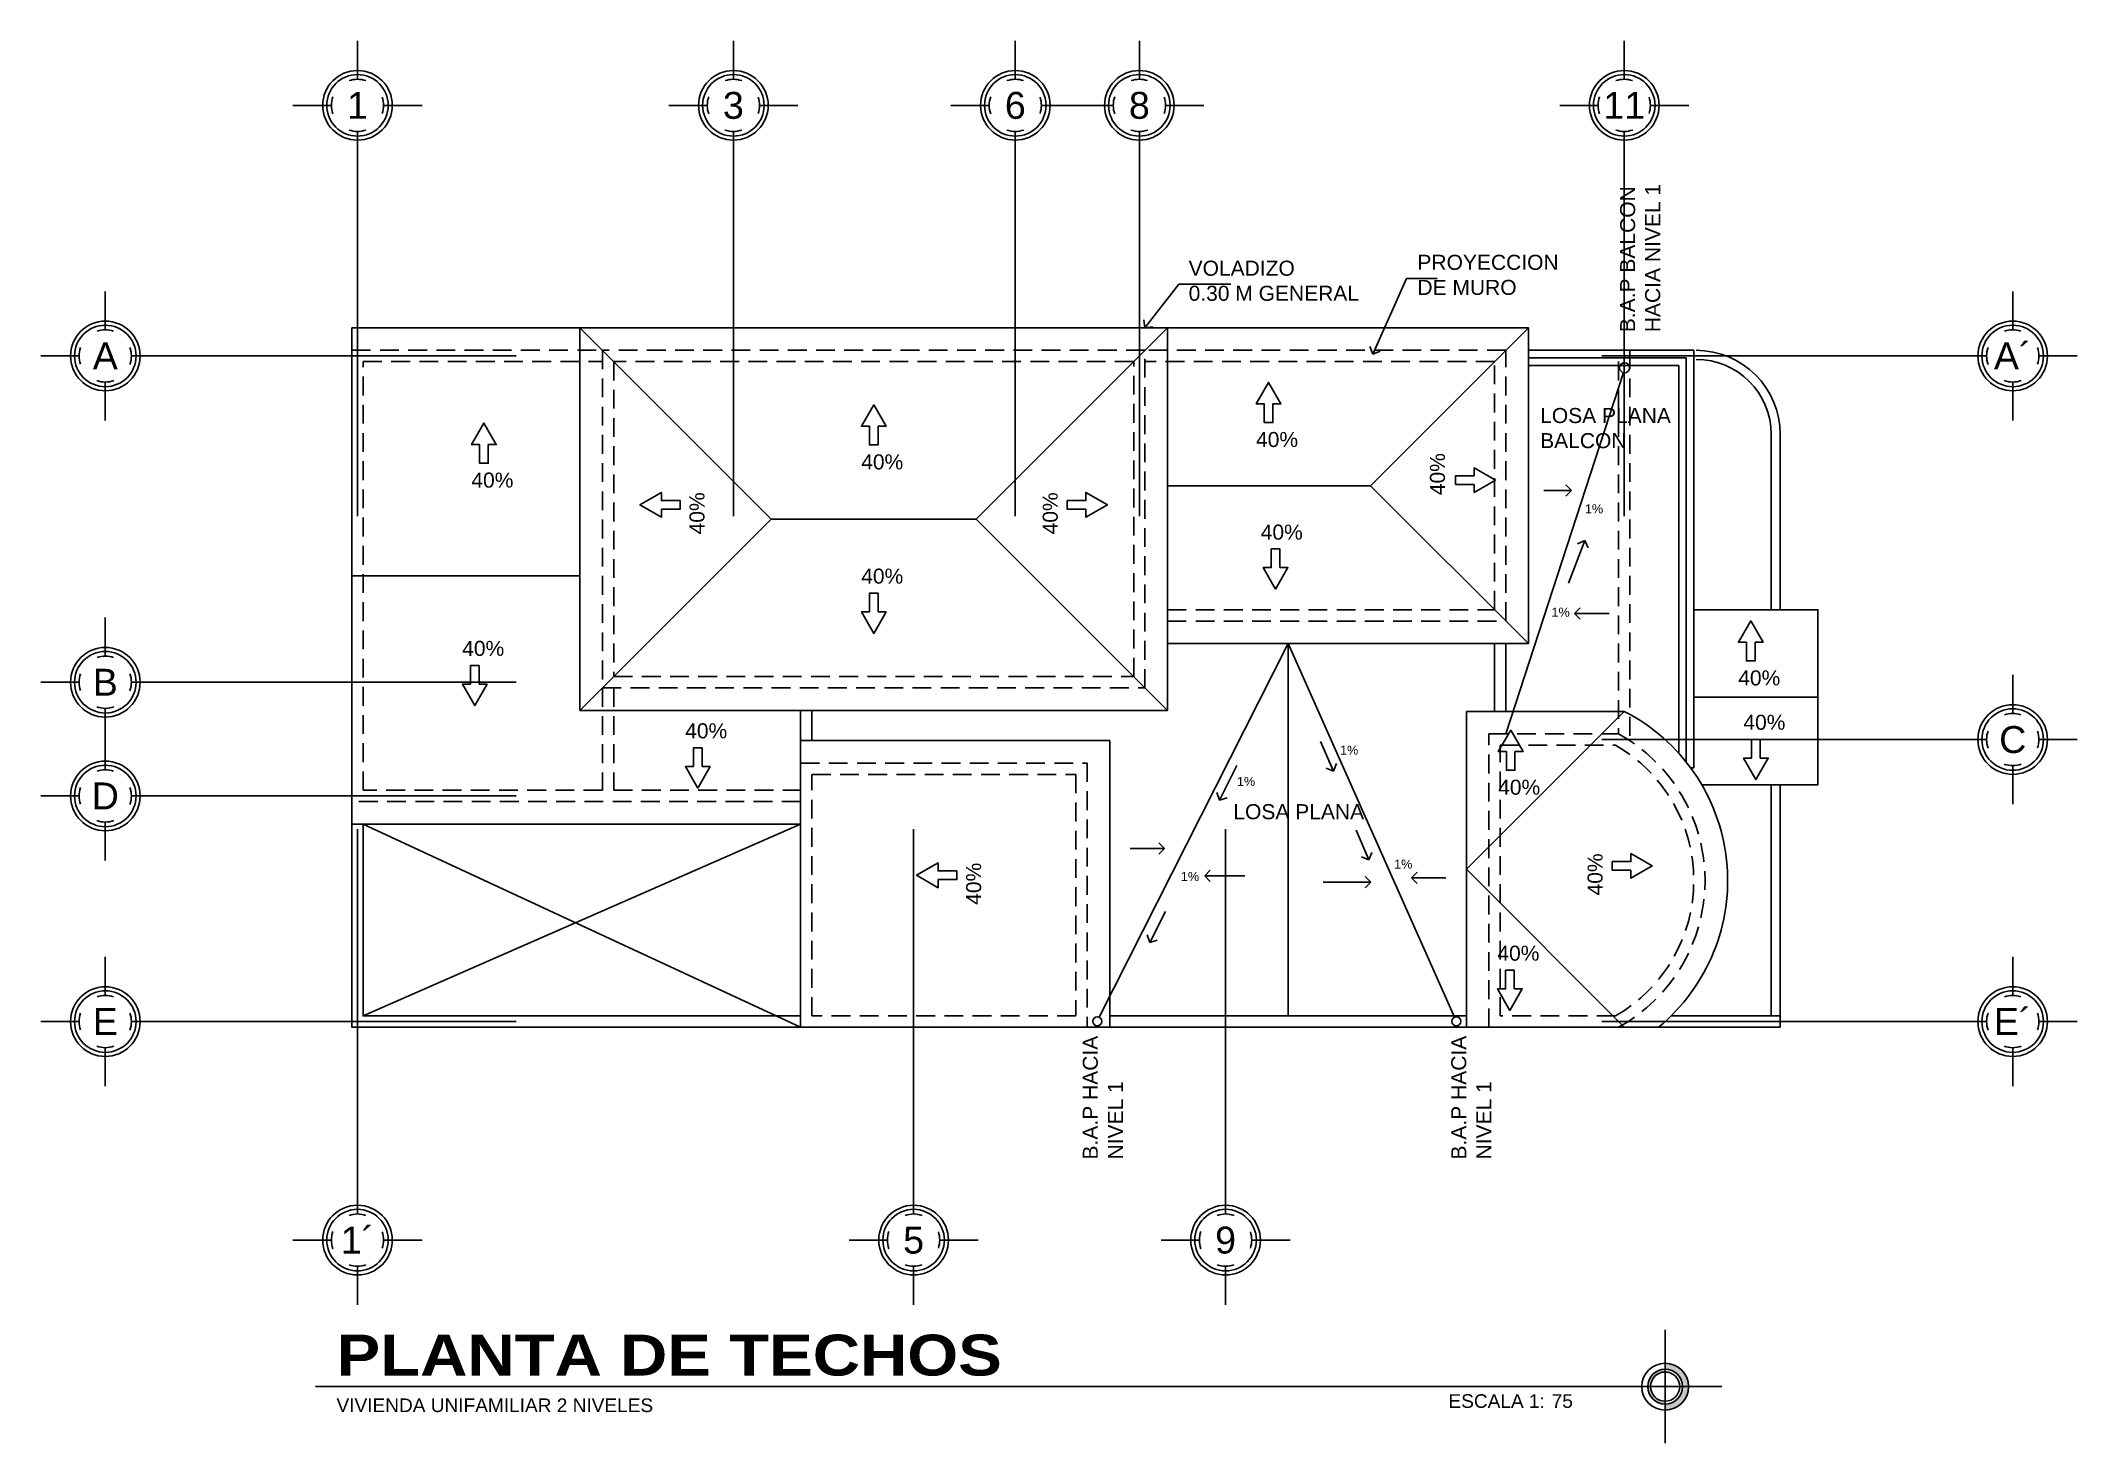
# Model space of a CAD drawing. Header units: inches. Extents: x -370 to 18, y -197 to 199.
# Drawn here: x -256.1 to -229.01, y -119.07 to -100.42 of the extents above; entities that cross this region are included whole.
import ezdxf
from ezdxf.enums import TextEntityAlignment as Align

# ---------------------------------------------------------------- set-up
doc = ezdxf.new("R2010")
doc.units = ezdxf.units.IN
doc.header["$MEASUREMENT"] = 0
doc.linetypes.add('CENTER2', pattern=[28.575, 19.05, -3.175, 3.175, -3.175])
doc.linetypes.add('HIDDEN', pattern=[0.375, 0.25, -0.125])
doc.layers.add('MUEBLES', color=7, linetype='Continuous')
doc.styles.add('1', font='arial.ttf')
doc.styles.add('2', font='')
doc.styles.get("Standard").update_dxf_attribs({"font": 'arial.ttf'})
doc.styles.get('2').set_extended_font_data('Arial Black')
doc.dimstyles.new('E100', dxfattribs={"dimtxt": 0.15, "dimasz": 0.15, "dimexe": 0.15, "dimexo": 0.0625, "dimgap": 0.09, "dimtad": 1, "dimzin": 0, "dimdsep": 46, "dimtxsty": 'Standard', "dimblk": 'DOTSMALL', "dimcen": 0.09, "dimdle": 0.15, "dimclrd": 1, "dimclre": 1, "dimclrt": 2, "dimazin": 0, "dimtfac": 1, "dimtofl": 0, "dimtmove": 1, "dimatfit": 1, "dimldrblk": 'OPEN90', "dimfxl": 1, "dimtolj": 1, "dimtzin": 0, "dimarcsym": 0})

msp = doc.modelspace()

# ---------------------------------------------------------------- texts
at = {"color": 2, "char_height": 0.2, "rotation": 90}
for s, insert, attachment_point in [('B.A.P BALCON\\PHACIA NIVEL 1', (-235.08816, -104.29533), 1), ('40%', (-237.61755, -105.90282), 3), ('40%', (-247.46665, -106.4242), 3), ('40%', (-242.5656, -106.4242), 9), ('40%', (-235.318, -111.22439), 9), ('40%', (-243.78706, -111.34898), 3), ('B.A.P HACIA \\PNIVEL 1', (-242.23501, -115.29464), 1), ('B.A.P HACIA \\PNIVEL 1', (-237.33377, -115.29464), 1)]:
    msp.add_mtext(s, dxfattribs=dict(at, insert=insert, attachment_point=attachment_point))
at = {"color": 2, "char_height": 0.2}
for s, insert, attachment_point in [('VOLADIZO \\P0.30 M GENERAL', (-240.82731, -103.34415), 1), ('PROYECCION\\PDE MURO', (-237.78388, -103.26585), 1), ('LOSA PLANA\\PBALCON', (-236.15117, -105.83917), 7), ('40%', (-239.93048, -105.62178), 1), ('40%', (-245.18217, -105.91934), 1), ('40%', (-250.36784, -106.16142), 1), ('40%', (-239.86806, -106.85319), 1), ('40%', (-245.18217, -107.64085), 7), ('40%', (-250.48978, -108.60179), 7), ('40%', (-233.51654, -108.79121), 1), ('40%', (-233.44838, -109.58424), 7), ('40%', (-247.52365, -109.69744), 7), ('40%', (-236.70999, -110.24497), 1), ('LOSA PLANA', (-240.2321, -110.77289), 7), ('40%', (-236.72047, -112.65434), 7)]:
    msp.add_mtext(s, dxfattribs=dict(at, insert=insert, attachment_point=attachment_point))
at = {"color": 1, "char_height": 0.12, "attachment_point": 7}
for insert in [(-235.55596, -106.70392), (-235.99992, -108.07816), (-238.81326, -109.91209), (-240.1844, -110.32875), (-238.09344, -111.42732), (-240.93035, -111.59157)]:
    msp.add_mtext('1%', dxfattribs=dict(at, insert=insert))

# ---------------------------------------------------------------- blocks, each defined once
blk = doc.blocks.new('_DotSmall')
at = {"color": 0, "linetype": 'ByBlock', "const_width": 0.5}
blk.add_lwpolyline([(-0.0625, 0, 1), (0.0625, 0, 1)], format="xyb", close=True, dxfattribs=at)
blk = doc.blocks.new('_Open90')
at = {"color": 0, "linetype": 'ByBlock', "lineweight": -2}
for p, q in [((0, 0), (-1, 0)), ((-0.5, 0.5), (0, 0)), ((0, 0), (-0.5, -0.5))]:
    blk.add_line(p, q, dxfattribs=at)
blk = doc.blocks.new('EJE NORTE NUEVO')
at = {"color": 8}
for p, q in [((0, 3.252), (0, 3.764)), ((-0.347, 2.905), (-0.859, 2.905)), ((0.347, 2.905), (0.859, 2.905))]:
    blk.add_line(p, q, dxfattribs=at)
at = {"color": 2, "linetype": 'CENTER2'}
blk.add_line((0, 2.558), (0, -2.558), dxfattribs=at)
at = {"color": 8}
blk.add_circle((0, 2.905), 0.463, dxfattribs=at)
at = {"color": 4}
blk.add_circle((0, 2.905), 0.409, dxfattribs=at)
at = {"color": 8}
for start, end in [(71.4161, 108.5839), (160.6993, 199.2784), (341.7694, 18.2529), (251.0526, 288.9474)]:
    blk.add_arc((0, 2.905), 0.347, start, end, dxfattribs=at)
at = {"color": 4}
blk.add_attdef('A', text='', height=0.358, dxfattribs=at).set_placement((0, 2.905), align=Align.MIDDLE_CENTER)
blk = doc.blocks.new('*U690')
h = blk.add_hatch(color=1)
h.paths.add_polyline_path([(19.786, 0.255), (19.786, 0.343, -0.414214), (20.129, 0), (20.041, 0, 0.414214)])
h.paths.add_polyline_path([(20.041, 0), (20.129, 0, -0.414214), (19.786, -0.343), (19.786, -0.255, 0.414214)])
h = blk.add_hatch(color=1)
h.paths.add_polyline_path([(19.532, 0), (19.572, 0, 0.414214), (19.786, -0.214), (19.786, -0.255, -0.414214)])
h.paths.add_polyline_path([(19.786, 0.255), (19.786, 0.214, 0.414214), (19.572, 0), (19.532, 0, -0.414214)])
at = {"color": 13}
for p, q in [((19.786, -0.83), (19.786, 0.83)), ((0, 0), (20.616, 0))]:
    blk.add_line(p, q, dxfattribs=at)
at = {"color": 5}
for p, q in [((19.786, 0.611), (19.786, 0.83)), ((0, 0), (0.218, 0)), ((20.398, 0), (20.616, 0)), ((19.786, -0.611), (19.786, -0.83))]:
    blk.add_line(p, q, dxfattribs=at)
at = {"color": 13}
for radius in [0.343, 0.255, 0.214]:
    blk.add_circle((19.786, 0), radius, dxfattribs=at)
at = {"color": 2, "linetype": 'Continuous', "style": '1'}
blk.add_text('ESCALA 1:', height=0.2, dxfattribs=at).set_placement((16.61, -0.311))
at = {"color": 1, "linetype": 'Continuous', "style": '2'}
blk.add_attdef('TITULO', (0.308, 0.162), '', height=0.6, dxfattribs=at)
at = {"color": 2, "linetype": 'Continuous', "style": '1'}
blk.add_attdef('DESCRIPCION', (0.308, -0.373), '', height=0.2, dxfattribs=at)
at = {"color": 2, "style": '1'}
blk.add_attdef('ESCALA', (18.123, -0.311), '', height=0.2, dxfattribs=at)

# ---------------------------------------------------------------- linework, layer by layer
at = {"color": 2}
for p, q in [((-251.95767, -104.2359), (-248.62458, -104.2359)), ((-251.95767, -110.8359), (-251.95767, -104.2359)), ((-236.75767, -108.4359), (-236.75767, -109.3359)), ((-236.60767, -108.4359), (-236.60767, -109.3359)), ((-245.9881, -109.7243), (-245.9881, -109.3243)), ((-245.8381, -109.7243), (-245.8381, -109.3243)), ((-234.10767, -110.0859), (-234.15072, -110.0859)), ((-245.9881, -110.8359), (-251.95767, -110.8359)), ((-241.87552, -113.3859), (-237.13285, -113.3859)), ((-234.41052, -113.3859), (-232.95767, -113.3859)), ((-241.87552, -113.5359), (-237.13285, -113.5359)), ((-234.57671, -113.5359), (-232.95767, -113.5359))]:
    msp.add_line(p, q, dxfattribs=at)
at = {"color": 5}
for p, q in [((-246.38038, -106.7801), (-248.92458, -104.2359)), ((-241.10767, -104.2359), (-243.65187, -106.7801)), ((-246.38038, -106.7801), (-248.92458, -109.3243)), ((-243.65187, -106.7801), (-246.38038, -106.7801)), ((-241.10767, -109.3243), (-243.65187, -106.7801))]:
    msp.add_line(p, q, dxfattribs=at)
at = {"color": 3}
for p, q in [((-236.30767, -104.2359), (-238.40767, -106.3359)), ((-238.40767, -106.3359), (-241.10767, -106.3359)), ((-236.30767, -108.4359), (-238.40767, -106.3359)), ((-251.95767, -107.5359), (-248.92458, -107.5359)), ((-235.03285, -109.3359), (-237.13285, -111.4359)), ((-235.03285, -113.5359), (-237.13285, -111.4359))]:
    msp.add_line(p, q, dxfattribs=at)
at = {"color": 1}
for p, q in [((-236.30767, -104.5359), (-234.10767, -104.5359)), ((-234.10767, -104.5359), (-234.10767, -110.0859)), ((-236.30767, -104.6359), (-234.20767, -104.6359)), ((-236.30767, -104.7359), (-234.30767, -104.7359)), ((-234.30767, -104.7359), (-234.30767, -109.89349)), ((-234.20767, -104.6359), (-234.20767, -110.01154)), ((-232.45767, -109.1484), (-234.10767, -109.1484))]:
    msp.add_line(p, q, dxfattribs=at)
at = {"color": 8, "linetype": 'HIDDEN', "transparency": 33554610}
for p, q in [((-234.95767, -104.5359), (-234.95767, -109.72672)), ((-235.10767, -104.6859), (-235.10767, -109.6359)), ((-248.47458, -110.3859), (-245.9881, -110.3859))]:
    msp.add_line(p, q, dxfattribs=at)
at = {"color": 8}
for p, q in [((-233.07767, -105.6559), (-233.07767, -107.9859)), ((-232.95767, -105.6559), (-232.95767, -107.9859)), ((-239.50418, -108.4359), (-242.01576, -113.40298)), ((-239.50418, -113.3859), (-239.50418, -108.4359)), ((-239.50418, -108.4359), (-237.28978, -113.40173)), ((-233.07767, -110.3109), (-233.07767, -113.3859)), ((-232.95767, -110.3109), (-232.95767, -113.5359)), ((-251.80767, -113.3859), (-245.9881, -110.8359)), ((-245.9881, -113.5359), (-251.80767, -110.8359))]:
    msp.add_line(p, q, dxfattribs=at)
at = {"color": 4}
msp.add_lwpolyline([(-248.92458, -109.3243), (-241.10767, -109.3243), (-241.10767, -104.2359), (-248.92458, -104.2359)], close=True, dxfattribs=at)
at = {"color": 2}
msp.add_lwpolyline([(-241.10767, -108.4359), (-236.30767, -108.4359), (-236.30767, -104.2359), (-241.40767, -104.2359)], dxfattribs=at)
at = {"color": 8, "linetype": 'HIDDEN', "transparency": 33554610}
for points in [[(-245.9881, -110.5359), (-251.95767, -110.5359), (-251.95767, -104.5359), (-248.62458, -104.5359)], [(-241.10767, -108.1359), (-236.60767, -108.1359), (-236.60767, -104.5359), (-241.40767, -104.5359)], [(-248.62458, -109.0243), (-248.62458, -110.3859), (-251.80767, -110.3859), (-251.80767, -104.6859), (-248.62458, -104.6859)], [(-241.10767, -107.9859), (-236.75767, -107.9859), (-236.75767, -104.6859), (-241.40767, -104.6859)], [(-248.47458, -109.0243), (-248.47458, -110.3859)]]:
    msp.add_lwpolyline(points, dxfattribs=at)
for points in [[(-248.62458, -109.0243), (-241.40767, -109.0243), (-241.40767, -104.5359), (-248.62458, -104.5359)], [(-248.47458, -108.8743), (-241.55767, -108.8743), (-241.55767, -104.6859), (-248.47458, -104.6859)], [(-242.17552, -113.5359), (-245.9881, -113.5359), (-245.9881, -110.0243), (-242.17552, -110.0243)], [(-242.32552, -113.3859), (-245.8381, -113.3859), (-245.8381, -110.1743), (-242.32552, -110.1743)]]:
    msp.add_lwpolyline(points, close=True, dxfattribs=at)
at = {"color": 8}
for points in [[(-235.04286, -104.83274), (-236.60767, -109.6359)], [(-251.95767, -110.8359), (-251.95767, -113.5359), (-245.9881, -113.5359)], [(-251.80767, -110.8359), (-251.80767, -113.3859), (-245.9881, -113.3859)]]:
    msp.add_lwpolyline(points, dxfattribs=at)
at = {"color": 1, "ltscale": 0.3}
msp.add_lwpolyline([(-234.00271, -110.3109), (-232.45767, -110.3109), (-232.45767, -107.9859), (-234.10767, -107.9859)], dxfattribs=at)
at = {"color": 2}
msp.add_lwpolyline([(-237.13285, -109.3359), (-237.13285, -113.5359), (-234.57671, -113.5359, 0.53920325), (-235.03285, -109.3359)], format="xyb", close=True, dxfattribs=at)
at = {"color": 8, "linetype": 'HIDDEN', "transparency": 33554610}
msp.add_lwpolyline([(-236.83285, -113.5359), (-236.83285, -109.6359), (-235.10767, -109.6359, -0.58974359), (-235.10767, -113.5359), (-236.83285, -113.5359)], format="xyb", dxfattribs=at)
at = {"color": 3}
msp.add_lwpolyline([(-241.87552, -113.5359), (-245.9881, -113.5359), (-245.9881, -109.7243), (-241.87552, -109.7243)], close=True, dxfattribs=at)
at = {"color": 8, "linetype": 'HIDDEN', "transparency": 33554610}
msp.add_lwpolyline([(-236.68285, -113.3859), (-236.68285, -109.7859), (-235.1471, -109.7859, -0.57746147), (-235.1471, -113.3859)], format="xyb", close=True, dxfattribs=at)
at = {"color": 5}
for centre, radius in [((-235.02898, -104.76793), 0.06629), ((-242.04289, -113.45664), 0.06013), ((-237.26529, -113.45664), 0.06013)]:
    msp.add_circle(centre, radius, dxfattribs=at)
at = {"color": 8}
for radius in [1.12, 1]:
    msp.add_arc((-234.07767, -105.6559), radius, 0, 90, dxfattribs=at)
at = {"layer": 'MUEBLES', "color": 2}
for points in [[(-239.70639, -105.24862), (-239.70639, -105.49688), (-239.82109, -105.49688), (-239.82109, -105.24862), (-239.92838, -105.24862), (-239.76374, -104.96346), (-239.5991, -105.24862), (-239.70639, -105.24862)], [(-244.95809, -105.54618), (-244.95809, -105.79445), (-245.07278, -105.79445), (-245.07278, -105.54618), (-245.18007, -105.54618), (-245.01543, -105.26102), (-244.85079, -105.54618), (-244.95809, -105.54618)], [(-250.14375, -105.78827), (-250.14375, -106.03653), (-250.25844, -106.03653), (-250.25844, -105.78827), (-250.36574, -105.78827), (-250.2011, -105.50311), (-250.03646, -105.78827), (-250.14375, -105.78827)], [(-237.02828, -106.31823), (-237.27654, -106.31823), (-237.27654, -106.20354), (-237.02828, -106.20354), (-237.02828, -106.09625), (-236.74312, -106.26088), (-237.02828, -106.42552), (-237.02828, -106.31823)], [(-247.83981, -106.64829), (-247.59155, -106.64829), (-247.59155, -106.5336), (-247.83981, -106.5336), (-247.83981, -106.42631), (-248.12497, -106.59094), (-247.83981, -106.75558), (-247.83981, -106.64829)], [(-242.19244, -106.64829), (-242.44071, -106.64829), (-242.44071, -106.5336), (-242.19244, -106.5336), (-242.19244, -106.42631), (-241.90729, -106.59094), (-242.19244, -106.75558), (-242.19244, -106.64829)], [(-239.61309, -107.42532), (-239.61309, -107.17706), (-239.72778, -107.17706), (-239.72778, -107.42532), (-239.83507, -107.42532), (-239.67043, -107.71048), (-239.5058, -107.42532), (-239.61309, -107.42532)], [(-244.95809, -108.01401), (-244.95809, -107.76575), (-245.07278, -107.76575), (-245.07278, -108.01401), (-245.18007, -108.01401), (-245.01543, -108.29917), (-244.85079, -108.01401), (-244.95809, -108.01401)], [(-233.29246, -108.41805), (-233.29246, -108.66632), (-233.40715, -108.66632), (-233.40715, -108.41805), (-233.51444, -108.41805), (-233.3498, -108.13289), (-233.18516, -108.41805), (-233.29246, -108.41805)], [(-250.26569, -108.97495), (-250.26569, -108.72669), (-250.38039, -108.72669), (-250.38039, -108.97495), (-250.48768, -108.97495), (-250.32304, -109.26011), (-250.1584, -108.97495), (-250.26569, -108.97495)], [(-236.4859, -109.87181), (-236.4859, -110.12008), (-236.60059, -110.12008), (-236.60059, -109.87181), (-236.70788, -109.87181), (-236.54325, -109.58665), (-236.37861, -109.87181), (-236.4859, -109.87181)], [(-233.2243, -109.9574), (-233.2243, -109.70914), (-233.33899, -109.70914), (-233.33899, -109.9574), (-233.44628, -109.9574), (-233.28164, -110.24256), (-233.11701, -109.9574), (-233.2243, -109.9574)], [(-247.29956, -110.0706), (-247.29956, -109.82234), (-247.41425, -109.82234), (-247.41425, -110.0706), (-247.52154, -110.0706), (-247.35691, -110.35576), (-247.19227, -110.0706), (-247.29956, -110.0706)], [(-234.94484, -111.44848), (-235.19311, -111.44848), (-235.19311, -111.33379), (-234.94484, -111.33379), (-234.94484, -111.2265), (-234.65968, -111.39113), (-234.94484, -111.55577), (-234.94484, -111.44848)], [(-244.16022, -111.57307), (-243.91196, -111.57307), (-243.91196, -111.45838), (-244.16022, -111.45838), (-244.16022, -111.35109), (-244.44538, -111.51573), (-244.16022, -111.68036), (-244.16022, -111.57307)], [(-236.49639, -113.0275), (-236.49639, -112.77924), (-236.61108, -112.77924), (-236.61108, -113.0275), (-236.71837, -113.0275), (-236.55373, -113.31266), (-236.3891, -113.0275), (-236.49639, -113.0275)]]:
    msp.add_lwpolyline(points, dxfattribs=at)

# ---------------------------------------------------------------- block references
for p, values in [((-251.88267, -104.18409), {'A': '1'}), ((-246.88267, -104.18409), {'A': '3'}), ((-243.13267, -104.18409), {'A': '6'}), ((-241.48267, -104.18409), {'A': '8'}), ((-235.03267, -104.18409), {'A': '11'})]:
    msp.add_blockref('EJE NORTE NUEVO', p).add_auto_attribs(values)
ref = msp.add_blockref('EJE NORTE NUEVO', (-252.33195, -104.6109), dxfattribs=dict(rotation=90))
ref.add_attrib('A', 'A', dxfattribs={"color": 4, "height": 0.35811}).set_placement((-255.23709, -104.6109), align=Align.MIDDLE_CENTER)
ref = msp.add_blockref('EJE NORTE NUEVO', (-232.7708, -104.6109), dxfattribs=dict(xscale=-1, rotation=270))
ref.add_attrib('A', 'A´', dxfattribs={"color": 4, "height": 0.35811}).set_placement((-229.86566, -104.6109), align=Align.MIDDLE_CENTER)
ref = msp.add_blockref('EJE NORTE NUEVO', (-252.33195, -108.9493), dxfattribs=dict(rotation=90))
ref.add_attrib('A', 'B', dxfattribs={"color": 4, "height": 0.35811}).set_placement((-255.23709, -108.9493), align=Align.MIDDLE_CENTER)
ref = msp.add_blockref('EJE NORTE NUEVO', (-232.7708, -109.7109), dxfattribs=dict(xscale=-1, rotation=270))
ref.add_attrib('A', 'C', dxfattribs={"color": 4, "height": 0.35811}).set_placement((-229.86566, -109.7109), align=Align.MIDDLE_CENTER)
ref = msp.add_blockref('EJE NORTE NUEVO', (-252.33195, -110.4609), dxfattribs=dict(rotation=90))
ref.add_attrib('A', 'D', dxfattribs={"color": 4, "height": 0.35811}).set_placement((-255.23709, -110.4609), align=Align.MIDDLE_CENTER)
ref = msp.add_blockref('EJE NORTE NUEVO', (-251.88267, -113.4609), dxfattribs=dict(xscale=-1, rotation=180))
ref.add_attrib('A', '1´', dxfattribs={"color": 4, "height": 0.35811}).set_placement((-251.88267, -116.36604), align=Align.MIDDLE_CENTER)
ref = msp.add_blockref('EJE NORTE NUEVO', (-244.48548, -113.4609), dxfattribs=dict(xscale=-1, rotation=180))
ref.add_attrib('A', '5', dxfattribs={"color": 4, "height": 0.35811}).set_placement((-244.48548, -116.36604), align=Align.MIDDLE_CENTER)
ref = msp.add_blockref('EJE NORTE NUEVO', (-240.33548, -113.4609), dxfattribs=dict(xscale=-1, rotation=180))
ref.add_attrib('A', '9', dxfattribs={"color": 4, "height": 0.35811}).set_placement((-240.33548, -116.36604), align=Align.MIDDLE_CENTER)
ref = msp.add_blockref('EJE NORTE NUEVO', (-252.33195, -113.4609), dxfattribs=dict(rotation=90))
ref.add_attrib('A', 'E', dxfattribs={"color": 4, "height": 0.35811}).set_placement((-255.23709, -113.4609), align=Align.MIDDLE_CENTER)
ref = msp.add_blockref('EJE NORTE NUEVO', (-232.7708, -113.4609), dxfattribs=dict(xscale=-1, rotation=270))
ref.add_attrib('A', 'E´', dxfattribs={"color": 4, "height": 0.35811}).set_placement((-229.86566, -113.4609), align=Align.MIDDLE_CENTER)
at = {"xscale": 0.9073029058261515, "yscale": 0.9073029058261515, "zscale": 0.9073029058261515}
msp.add_blockref('*U690', (-252.44085, -118.31423), dxfattribs=at).add_auto_attribs({'TITULO': 'PLANTA DE TECHOS', 'DESCRIPCION': 'VIVIENDA UNIFAMILIAR 2 NIVELES', 'ESCALA': '75'})

msp.set_redraw_order([(e.dxf.handle, doc.entitydb.next_handle()) for e in msp.query("TEXT MTEXT ATTDEF DIMENSION ARC_DIMENSION")])  # texts and dimensions are drawn at this point

# ---------------------------------------------------------------- leaders
for points in [[(-241.40767, -104.2359), (-240.95895, -103.65761), (-240.26495, -103.65761)], [(-238.37678, -104.58534), (-237.92841, -103.5809), (-237.52212, -103.5809)], [(-235.7327, -106.40155), (-236.10416, -106.40155)], [(-235.55798, -107.0652), (-235.77459, -107.63095)], [(-235.69374, -108.03521), (-235.23263, -108.03521)], [(-238.90054, -110.13033), (-239.07429, -109.73738)], [(-240.41718, -110.51726), (-240.18734, -110.05821)], [(-238.42849, -111.30936), (-238.60007, -110.91629)], [(-241.14936, -111.15938), (-241.60322, -111.15938)], [(-240.61366, -111.52345), (-240.07796, -111.52345)], [(-238.4033, -111.60566), (-239.03816, -111.60566)], [(-237.86402, -111.55116), (-237.40442, -111.55116)], [(-241.34482, -112.40979), (-241.13532, -111.99626)]]:
    msp.add_leader(points, dimstyle='E100', override={"dimgap": 0.09, "dimtad": 0, "dimlfac": 0.1})

doc.saveas('drawing.dxf')
